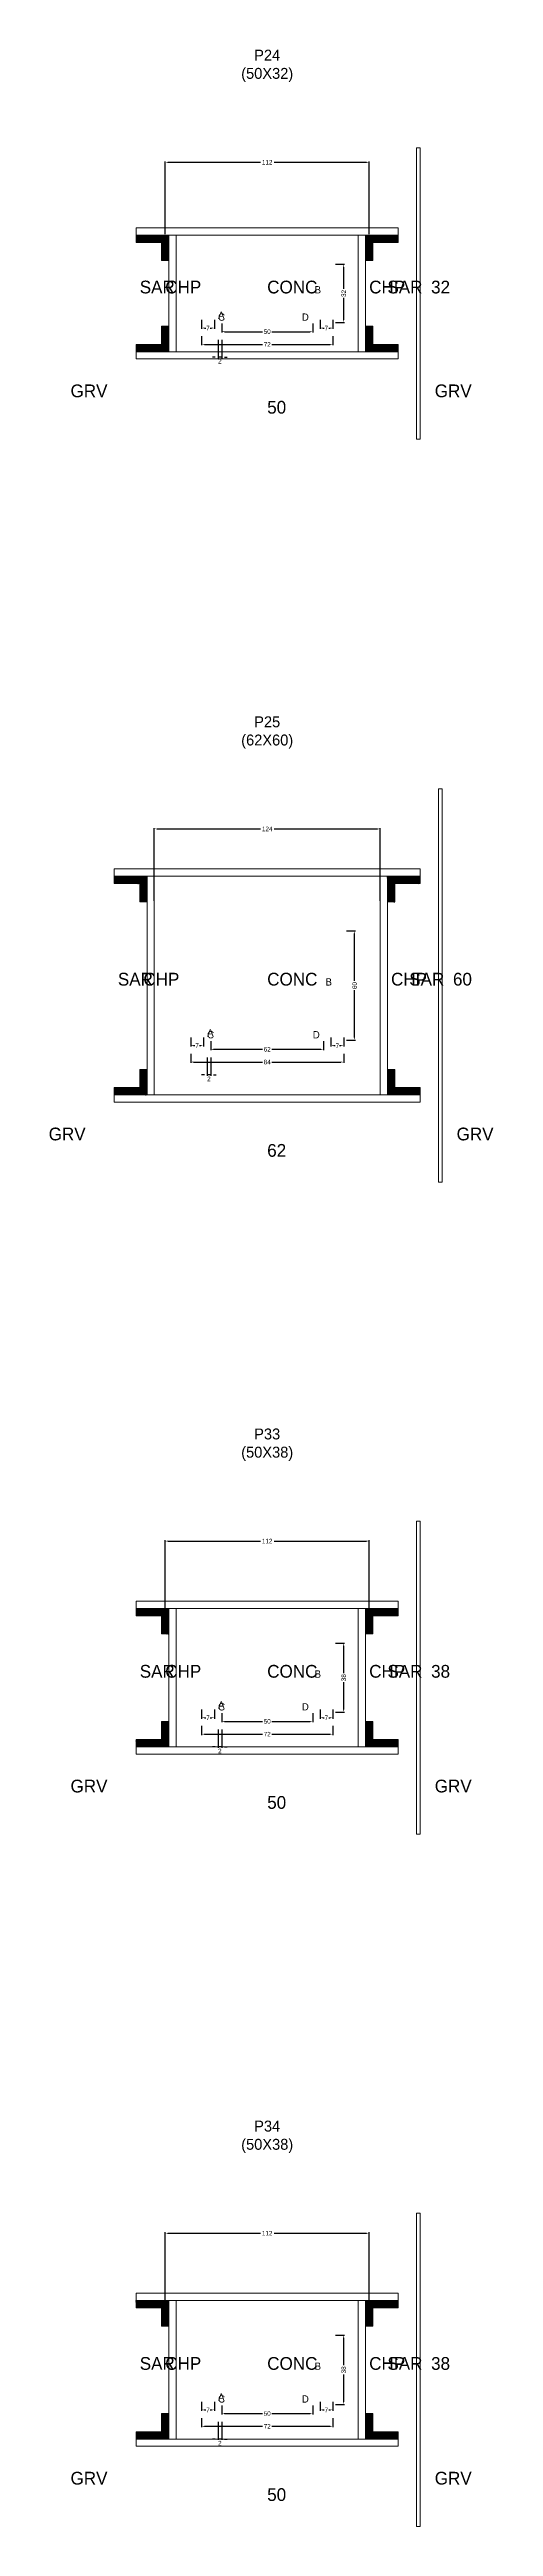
# Model space of a CAD drawing. Header units: centimetres. Extents: x -10500 to 4299, y -12546 to 295.
# Drawn here: x -120 to 124, y -6026 to -4666 of the extents above; entities that cross this region are included whole.
import ezdxf

# ---------------------------------------------------------------- set-up
doc = ezdxf.new("R2010")
doc.units = ezdxf.units.CM
for name, color, linetype in [('COTA', 241, 'Continuous'), ('Hachura', 251, 'Continuous'), ('NOMENCLATURA', 7, 'Continuous'), ('SARRAFO', 251, 'Continuous'), ('Texto Seção', 7, 'Continuous')]:
    doc.layers.add(name, color=color, linetype=linetype)
doc.dimstyles.new('cotax2', dxfattribs={"dimtxt": 2.5, "dimasz": 1.5, "dimexe": 0.5, "dimexo": 0.5, "dimgap": 0.5, "dimtad": 1, "dimcen": 2.5, "dimazin": 3, "dimtfac": 1, "dimtmove": 0, "dimatfit": 3})

msp = doc.modelspace()

# ---------------------------------------------------------------- texts
at = {"layer": 'NOMENCLATURA'}
for s, p in [('B', (26, -4800)), ('A', (-27, -4814)), ('C', (-27, -4815)), ('D', (19, -4815)), ('B', (32, -5180)), ('A', (-33, -5208)), ('C', (-33, -5209)), ('D', (25, -5209)), ('B', (26, -5560)), ('A', (-27, -5577)), ('C', (-27, -5578)), ('D', (19, -5578)), ('B', (26, -5940)), ('A', (-27, -5957)), ('C', (-27, -5958)), ('D', (19, -5958))]:
    msp.add_text(s, height=4, dxfattribs=at).set_placement(p)
at = {"layer": 'NOMENCLATURA', "char_height": 6, "attachment_point": 8}
for s, insert in [('P24\\P(50X32)', (0, -4684)), ('P25\\P(62X60)', (0, -5050)), ('P33\\P(50X38)', (0, -5441)), ('P34\\P(50X38)', (0, -5821))]:
    msp.add_mtext(s, dxfattribs=dict(at, insert=insert))
at = {"layer": 'Texto Seção'}
for s, p in [('SAR', (-70, -4800)), ('CHP', (-56, -4800)), ('CONC', (0, -4800)), ('CHP', (56, -4800)), ('SAR', (66, -4800)), ('32', (90, -4800)), ('GRV', (-108, -4857)), ('GRV', (92, -4857)), ('50', (0, -4866)), ('SAR', (-82, -5180)), ('CHP', (-68, -5180)), ('CONC', (0, -5180)), ('CHP', (68, -5180)), ('SAR', (78, -5180)), ('60', (102, -5180)), ('GRV', (-120, -5265)), ('GRV', (104, -5265)), ('62', (0, -5274)), ('SAR', (-70, -5560)), ('CHP', (-56, -5560)), ('CONC', (0, -5560)), ('CHP', (56, -5560)), ('SAR', (66, -5560)), ('38', (90, -5560)), ('GRV', (-108, -5623)), ('GRV', (92, -5623)), ('50', (0, -5632)), ('SAR', (-70, -5940)), ('CHP', (-56, -5940)), ('CONC', (0, -5940)), ('CHP', (56, -5940)), ('SAR', (66, -5940)), ('38', (90, -5940)), ('GRV', (-108, -6003)), ('GRV', (92, -6003)), ('50', (0, -6012))]:
    msp.add_text(s, height=7, dxfattribs=at).set_placement(p)

# ---------------------------------------------------------------- blocks, each defined once
blk = doc.blocks.new('_CLOSEDFILLED')
at = {"color": 0, "linetype": 'BYBLOCK'}
blk.add_solid([(-1, 0.16), (0, 0), (-1, -0.16)], dxfattribs=at)
blk = doc.blocks.new('*D558')
for p, q in [((-36, -5966.5), (-36, -5971.5)), ((36, -5966.5), (36, -5971.5)), ((-34.5, -5971), (-2.5, -5971)), ((2.5, -5971), (34.5, -5971))]:
    blk.add_line(p, q)
at = {"layer": 'Defpoints'}
for p in [(-36, -5966), (36, -5966), (-36, -5971)]:
    blk.add_point(p, dxfattribs=at)
at = {"layer": 'COTA', "xscale": 1.5, "yscale": 1.5, "rotation": 180}
blk.add_blockref('_CLOSEDFILLED', (-36, -5971), dxfattribs=at)
at = {"layer": 'COTA', "xscale": 1.5, "yscale": 1.5}
blk.add_blockref('_CLOSEDFILLED', (36, -5971), dxfattribs=at)
at = {"layer": 'COTA', "insert": (0, -5971), "char_height": 2.5, "attachment_point": 5}
blk.add_mtext('72', dxfattribs=at)
blk = doc.blocks.new('*D559')
for p, q in [((-25, -5959.5), (-25, -5964.5)), ((-23.5, -5964), (-2.5, -5964)), ((2.5, -5964), (23.5, -5964)), ((25, -5959.5), (25, -5964.5))]:
    blk.add_line(p, q)
at = {"layer": 'Defpoints'}
for p in [(-25, -5959), (-25, -5964), (25, -5959)]:
    blk.add_point(p, dxfattribs=at)
at = {"layer": 'COTA', "xscale": 1.5, "yscale": 1.5, "rotation": 180}
blk.add_blockref('_CLOSEDFILLED', (-25, -5964), dxfattribs=at)
at = {"layer": 'COTA', "xscale": 1.5, "yscale": 1.5}
blk.add_blockref('_CLOSEDFILLED', (25, -5964), dxfattribs=at)
at = {"layer": 'COTA', "insert": (0, -5964), "char_height": 2.5, "attachment_point": 5}
blk.add_mtext('50', dxfattribs=at)
blk = doc.blocks.new('*D560')
for p, q in [((37.5, -5921), (42.5, -5921)), ((42, -5937.5), (42, -5922.5)), ((42, -5957.5), (42, -5942.5)), ((37.5, -5959), (42.5, -5959))]:
    blk.add_line(p, q)
at = {"layer": 'Defpoints'}
for p in [(37, -5921), (37, -5959), (42, -5959)]:
    blk.add_point(p, dxfattribs=at)
at = {"layer": 'COTA', "xscale": 1.5, "yscale": 1.5}
for p, rotation in [((42, -5921), 90), ((42, -5959), 270)]:
    blk.add_blockref('_CLOSEDFILLED', p, dxfattribs=dict(at, rotation=rotation))
at = {"layer": 'COTA', "insert": (42, -5940), "char_height": 2.5, "attachment_point": 5, "rotation": 90}
blk.add_mtext('38', dxfattribs=at)
blk = doc.blocks.new('*D561')
for p, q in [((-36, -5957.5), (-36, -5962.5)), ((-34.5, -5962), (-33.75, -5962)), ((-31.25, -5962), (-30.5, -5962)), ((-29, -5957.5), (-29, -5962.5))]:
    blk.add_line(p, q)
at = {"layer": 'Defpoints'}
for p in [(-36, -5957), (-36, -5962), (-29, -5957)]:
    blk.add_point(p, dxfattribs=at)
at = {"layer": 'COTA', "xscale": 1.5, "yscale": 1.5, "rotation": 180}
blk.add_blockref('_CLOSEDFILLED', (-36, -5962), dxfattribs=at)
at = {"layer": 'COTA', "xscale": 1.5, "yscale": 1.5}
blk.add_blockref('_CLOSEDFILLED', (-29, -5962), dxfattribs=at)
at = {"layer": 'COTA', "insert": (-32.5, -5962), "char_height": 2.5, "attachment_point": 5}
blk.add_mtext('7', dxfattribs=at)
blk = doc.blocks.new('*D562')
for p, q in [((29, -5957.5), (29, -5962.5)), ((30.5, -5962), (31.25, -5962)), ((33.75, -5962), (34.5, -5962)), ((36, -5957.5), (36, -5962.5))]:
    blk.add_line(p, q)
at = {"layer": 'Defpoints'}
for p in [(29, -5957), (29, -5962), (36, -5957)]:
    blk.add_point(p, dxfattribs=at)
at = {"layer": 'COTA', "xscale": 1.5, "yscale": 1.5, "rotation": 180}
blk.add_blockref('_CLOSEDFILLED', (29, -5962), dxfattribs=at)
at = {"layer": 'COTA', "xscale": 1.5, "yscale": 1.5}
blk.add_blockref('_CLOSEDFILLED', (36, -5962), dxfattribs=at)
at = {"layer": 'COTA', "insert": (32.5, -5962), "char_height": 2.5, "attachment_point": 5}
blk.add_mtext('7', dxfattribs=at)
blk = doc.blocks.new('*D563')
for p, q in [((-56, -5904.5), (-56, -5864.5)), ((-54.5, -5865), (-3.75, -5865)), ((3.75, -5865), (54.5, -5865)), ((56, -5904.5), (56, -5864.5))]:
    blk.add_line(p, q)
at = {"layer": 'Defpoints'}
for p in [(-56, -5865), (-56, -5905), (56, -5905)]:
    blk.add_point(p, dxfattribs=at)
at = {"layer": 'COTA', "xscale": 1.5, "yscale": 1.5, "rotation": 180}
blk.add_blockref('_CLOSEDFILLED', (-56, -5865), dxfattribs=at)
at = {"layer": 'COTA', "xscale": 1.5, "yscale": 1.5}
blk.add_blockref('_CLOSEDFILLED', (56, -5865), dxfattribs=at)
at = {"layer": 'COTA', "insert": (0, -5865), "char_height": 2.5, "attachment_point": 5}
blk.add_mtext('112', dxfattribs=at)
blk = doc.blocks.new('*D524')
for p, q in [((-36, -5586.5), (-36, -5591.5)), ((36, -5586.5), (36, -5591.5)), ((-34.5, -5591), (-2.5, -5591)), ((2.5, -5591), (34.5, -5591))]:
    blk.add_line(p, q)
at = {"layer": 'Defpoints'}
for p in [(-36, -5586), (36, -5586), (-36, -5591)]:
    blk.add_point(p, dxfattribs=at)
at = {"layer": 'COTA', "xscale": 1.5, "yscale": 1.5, "rotation": 180}
blk.add_blockref('_CLOSEDFILLED', (-36, -5591), dxfattribs=at)
at = {"layer": 'COTA', "xscale": 1.5, "yscale": 1.5}
blk.add_blockref('_CLOSEDFILLED', (36, -5591), dxfattribs=at)
at = {"layer": 'COTA', "insert": (0, -5591), "char_height": 2.5, "attachment_point": 5}
blk.add_mtext('72', dxfattribs=at)
blk = doc.blocks.new('*D525')
for p, q in [((-25, -5579.5), (-25, -5584.5)), ((-23.5, -5584), (-2.5, -5584)), ((2.5, -5584), (23.5, -5584)), ((25, -5579.5), (25, -5584.5))]:
    blk.add_line(p, q)
at = {"layer": 'Defpoints'}
for p in [(-25, -5579), (-25, -5584), (25, -5579)]:
    blk.add_point(p, dxfattribs=at)
at = {"layer": 'COTA', "xscale": 1.5, "yscale": 1.5, "rotation": 180}
blk.add_blockref('_CLOSEDFILLED', (-25, -5584), dxfattribs=at)
at = {"layer": 'COTA', "xscale": 1.5, "yscale": 1.5}
blk.add_blockref('_CLOSEDFILLED', (25, -5584), dxfattribs=at)
at = {"layer": 'COTA', "insert": (0, -5584), "char_height": 2.5, "attachment_point": 5}
blk.add_mtext('50', dxfattribs=at)
blk = doc.blocks.new('*D526')
for p, q in [((37.5, -5541), (42.5, -5541)), ((42, -5557.5), (42, -5542.5)), ((42, -5577.5), (42, -5562.5)), ((37.5, -5579), (42.5, -5579))]:
    blk.add_line(p, q)
at = {"layer": 'Defpoints'}
for p in [(37, -5541), (37, -5579), (42, -5579)]:
    blk.add_point(p, dxfattribs=at)
at = {"layer": 'COTA', "xscale": 1.5, "yscale": 1.5}
for p, rotation in [((42, -5541), 90), ((42, -5579), 270)]:
    blk.add_blockref('_CLOSEDFILLED', p, dxfattribs=dict(at, rotation=rotation))
at = {"layer": 'COTA', "insert": (42, -5560), "char_height": 2.5, "attachment_point": 5, "rotation": 90}
blk.add_mtext('38', dxfattribs=at)
blk = doc.blocks.new('*D527')
for p, q in [((-36, -5577.5), (-36, -5582.5)), ((-34.5, -5582), (-33.75, -5582)), ((-31.25, -5582), (-30.5, -5582)), ((-29, -5577.5), (-29, -5582.5))]:
    blk.add_line(p, q)
at = {"layer": 'Defpoints'}
for p in [(-36, -5577), (-36, -5582), (-29, -5577)]:
    blk.add_point(p, dxfattribs=at)
at = {"layer": 'COTA', "xscale": 1.5, "yscale": 1.5, "rotation": 180}
blk.add_blockref('_CLOSEDFILLED', (-36, -5582), dxfattribs=at)
at = {"layer": 'COTA', "xscale": 1.5, "yscale": 1.5}
blk.add_blockref('_CLOSEDFILLED', (-29, -5582), dxfattribs=at)
at = {"layer": 'COTA', "insert": (-32.5, -5582), "char_height": 2.5, "attachment_point": 5}
blk.add_mtext('7', dxfattribs=at)
blk = doc.blocks.new('*D528')
for p, q in [((29, -5577.5), (29, -5582.5)), ((30.5, -5582), (31.25, -5582)), ((33.75, -5582), (34.5, -5582)), ((36, -5577.5), (36, -5582.5))]:
    blk.add_line(p, q)
at = {"layer": 'Defpoints'}
for p in [(29, -5577), (29, -5582), (36, -5577)]:
    blk.add_point(p, dxfattribs=at)
at = {"layer": 'COTA', "xscale": 1.5, "yscale": 1.5, "rotation": 180}
blk.add_blockref('_CLOSEDFILLED', (29, -5582), dxfattribs=at)
at = {"layer": 'COTA', "xscale": 1.5, "yscale": 1.5}
blk.add_blockref('_CLOSEDFILLED', (36, -5582), dxfattribs=at)
at = {"layer": 'COTA', "insert": (32.5, -5582), "char_height": 2.5, "attachment_point": 5}
blk.add_mtext('7', dxfattribs=at)
blk = doc.blocks.new('*D529')
for p, q in [((-56, -5524.5), (-56, -5484.5)), ((-54.5, -5485), (-3.75, -5485)), ((3.75, -5485), (54.5, -5485)), ((56, -5524.5), (56, -5484.5))]:
    blk.add_line(p, q)
at = {"layer": 'Defpoints'}
for p in [(-56, -5485), (-56, -5525), (56, -5525)]:
    blk.add_point(p, dxfattribs=at)
at = {"layer": 'COTA', "xscale": 1.5, "yscale": 1.5, "rotation": 180}
blk.add_blockref('_CLOSEDFILLED', (-56, -5485), dxfattribs=at)
at = {"layer": 'COTA', "xscale": 1.5, "yscale": 1.5}
blk.add_blockref('_CLOSEDFILLED', (56, -5485), dxfattribs=at)
at = {"layer": 'COTA', "insert": (0, -5485), "char_height": 2.5, "attachment_point": 5}
blk.add_mtext('112', dxfattribs=at)
blk = doc.blocks.new('*D490')
for p, q in [((-42, -5217.5), (-42, -5222.5)), ((-40.5, -5222), (-2.5, -5222)), ((2.5, -5222), (40.5, -5222)), ((42, -5217.5), (42, -5222.5))]:
    blk.add_line(p, q)
at = {"layer": 'Defpoints'}
for p in [(-42, -5217), (-42, -5222), (42, -5217)]:
    blk.add_point(p, dxfattribs=at)
at = {"layer": 'COTA', "xscale": 1.5, "yscale": 1.5, "rotation": 180}
blk.add_blockref('_CLOSEDFILLED', (-42, -5222), dxfattribs=at)
at = {"layer": 'COTA', "xscale": 1.5, "yscale": 1.5}
blk.add_blockref('_CLOSEDFILLED', (42, -5222), dxfattribs=at)
at = {"layer": 'COTA', "insert": (0, -5222), "char_height": 2.5, "attachment_point": 5}
blk.add_mtext('84', dxfattribs=at)
blk = doc.blocks.new('*D491')
for p, q in [((-31, -5210.5), (-31, -5215.5)), ((-29.5, -5215), (-2.5, -5215)), ((2.5, -5215), (29.5, -5215)), ((31, -5210.5), (31, -5215.5))]:
    blk.add_line(p, q)
at = {"layer": 'Defpoints'}
for p in [(-31, -5210), (-31, -5215), (31, -5210)]:
    blk.add_point(p, dxfattribs=at)
at = {"layer": 'COTA', "xscale": 1.5, "yscale": 1.5, "rotation": 180}
blk.add_blockref('_CLOSEDFILLED', (-31, -5215), dxfattribs=at)
at = {"layer": 'COTA', "xscale": 1.5, "yscale": 1.5}
blk.add_blockref('_CLOSEDFILLED', (31, -5215), dxfattribs=at)
at = {"layer": 'COTA', "insert": (0, -5215), "char_height": 2.5, "attachment_point": 5}
blk.add_mtext('62', dxfattribs=at)
blk = doc.blocks.new('*D492')
for p, q in [((43.5, -5150), (48.5, -5150)), ((48, -5177.5), (48, -5151.5)), ((48, -5208.5), (48, -5182.5)), ((43.5, -5210), (48.5, -5210))]:
    blk.add_line(p, q)
at = {"layer": 'Defpoints'}
for p in [(43, -5150), (43, -5210), (48, -5210)]:
    blk.add_point(p, dxfattribs=at)
at = {"layer": 'COTA', "xscale": 1.5, "yscale": 1.5}
for p, rotation in [((48, -5150), 90), ((48, -5210), 270)]:
    blk.add_blockref('_CLOSEDFILLED', p, dxfattribs=dict(at, rotation=rotation))
at = {"layer": 'COTA', "insert": (48, -5180), "char_height": 2.5, "attachment_point": 5, "rotation": 90}
blk.add_mtext('60', dxfattribs=at)
blk = doc.blocks.new('*D493')
for p, q in [((-42, -5208.5), (-42, -5213.5)), ((-40.5, -5213), (-39.75, -5213)), ((-37.25, -5213), (-36.5, -5213)), ((-35, -5208.5), (-35, -5213.5))]:
    blk.add_line(p, q)
at = {"layer": 'Defpoints'}
for p in [(-42, -5208), (-35, -5208), (-42, -5213)]:
    blk.add_point(p, dxfattribs=at)
at = {"layer": 'COTA', "xscale": 1.5, "yscale": 1.5, "rotation": 180}
blk.add_blockref('_CLOSEDFILLED', (-42, -5213), dxfattribs=at)
at = {"layer": 'COTA', "xscale": 1.5, "yscale": 1.5}
blk.add_blockref('_CLOSEDFILLED', (-35, -5213), dxfattribs=at)
at = {"layer": 'COTA', "insert": (-38.5, -5213), "char_height": 2.5, "attachment_point": 5}
blk.add_mtext('7', dxfattribs=at)
blk = doc.blocks.new('*D494')
for p, q in [((35, -5208.5), (35, -5213.5)), ((36.5, -5213), (37.25, -5213)), ((39.75, -5213), (40.5, -5213)), ((42, -5208.5), (42, -5213.5))]:
    blk.add_line(p, q)
at = {"layer": 'Defpoints'}
for p in [(35, -5208), (42, -5208), (35, -5213)]:
    blk.add_point(p, dxfattribs=at)
at = {"layer": 'COTA', "xscale": 1.5, "yscale": 1.5, "rotation": 180}
blk.add_blockref('_CLOSEDFILLED', (35, -5213), dxfattribs=at)
at = {"layer": 'COTA', "xscale": 1.5, "yscale": 1.5}
blk.add_blockref('_CLOSEDFILLED', (42, -5213), dxfattribs=at)
at = {"layer": 'COTA', "insert": (38.5, -5213), "char_height": 2.5, "attachment_point": 5}
blk.add_mtext('7', dxfattribs=at)
blk = doc.blocks.new('*D495')
for p, q in [((-62, -5133.5), (-62, -5093.5)), ((-60.5, -5094), (-3.75, -5094)), ((3.75, -5094), (60.5, -5094)), ((62, -5133.5), (62, -5093.5))]:
    blk.add_line(p, q)
at = {"layer": 'Defpoints'}
for p in [(-62, -5094), (-62, -5134), (62, -5134)]:
    blk.add_point(p, dxfattribs=at)
at = {"layer": 'COTA', "xscale": 1.5, "yscale": 1.5, "rotation": 180}
blk.add_blockref('_CLOSEDFILLED', (-62, -5094), dxfattribs=at)
at = {"layer": 'COTA', "xscale": 1.5, "yscale": 1.5}
blk.add_blockref('_CLOSEDFILLED', (62, -5094), dxfattribs=at)
at = {"layer": 'COTA', "insert": (0, -5094), "char_height": 2.5, "attachment_point": 5}
blk.add_mtext('124', dxfattribs=at)
blk = doc.blocks.new('*D456')
for p, q in [((-36, -4823.5), (-36, -4828.5)), ((36, -4823.5), (36, -4828.5)), ((-34.5, -4828), (-2.5, -4828)), ((2.5, -4828), (34.5, -4828))]:
    blk.add_line(p, q)
at = {"layer": 'Defpoints'}
for p in [(-36, -4823), (36, -4823), (-36, -4828)]:
    blk.add_point(p, dxfattribs=at)
at = {"layer": 'COTA', "xscale": 1.5, "yscale": 1.5, "rotation": 180}
blk.add_blockref('_CLOSEDFILLED', (-36, -4828), dxfattribs=at)
at = {"layer": 'COTA', "xscale": 1.5, "yscale": 1.5}
blk.add_blockref('_CLOSEDFILLED', (36, -4828), dxfattribs=at)
at = {"layer": 'COTA', "insert": (0, -4828), "char_height": 2.5, "attachment_point": 5}
blk.add_mtext('72', dxfattribs=at)
blk = doc.blocks.new('*D457')
for p, q in [((-25, -4816.5), (-25, -4821.5)), ((-23.5, -4821), (-2.5, -4821)), ((2.5, -4821), (23.5, -4821)), ((25, -4816.5), (25, -4821.5))]:
    blk.add_line(p, q)
at = {"layer": 'Defpoints'}
for p in [(-25, -4816), (-25, -4821), (25, -4816)]:
    blk.add_point(p, dxfattribs=at)
at = {"layer": 'COTA', "xscale": 1.5, "yscale": 1.5, "rotation": 180}
blk.add_blockref('_CLOSEDFILLED', (-25, -4821), dxfattribs=at)
at = {"layer": 'COTA', "xscale": 1.5, "yscale": 1.5}
blk.add_blockref('_CLOSEDFILLED', (25, -4821), dxfattribs=at)
at = {"layer": 'COTA', "insert": (0, -4821), "char_height": 2.5, "attachment_point": 5}
blk.add_mtext('50', dxfattribs=at)
blk = doc.blocks.new('*D458')
for p, q in [((37.5, -4784), (42.5, -4784)), ((42, -4797.5), (42, -4785.5)), ((42, -4814.5), (42, -4802.5)), ((37.5, -4816), (42.5, -4816))]:
    blk.add_line(p, q)
at = {"layer": 'Defpoints'}
for p in [(37, -4784), (37, -4816), (42, -4816)]:
    blk.add_point(p, dxfattribs=at)
at = {"layer": 'COTA', "xscale": 1.5, "yscale": 1.5}
for p, rotation in [((42, -4784), 90), ((42, -4816), 270)]:
    blk.add_blockref('_CLOSEDFILLED', p, dxfattribs=dict(at, rotation=rotation))
at = {"layer": 'COTA', "insert": (42, -4800), "char_height": 2.5, "attachment_point": 5, "rotation": 90}
blk.add_mtext('32', dxfattribs=at)
blk = doc.blocks.new('*D459')
for p, q in [((-36, -4814.5), (-36, -4819.5)), ((-34.5, -4819), (-33.75, -4819)), ((-31.25, -4819), (-30.5, -4819)), ((-29, -4814.5), (-29, -4819.5))]:
    blk.add_line(p, q)
at = {"layer": 'Defpoints'}
for p in [(-36, -4814), (-29, -4814), (-36, -4819)]:
    blk.add_point(p, dxfattribs=at)
at = {"layer": 'COTA', "xscale": 1.5, "yscale": 1.5, "rotation": 180}
blk.add_blockref('_CLOSEDFILLED', (-36, -4819), dxfattribs=at)
at = {"layer": 'COTA', "xscale": 1.5, "yscale": 1.5}
blk.add_blockref('_CLOSEDFILLED', (-29, -4819), dxfattribs=at)
at = {"layer": 'COTA', "insert": (-32.5, -4819), "char_height": 2.5, "attachment_point": 5}
blk.add_mtext('7', dxfattribs=at)
blk = doc.blocks.new('*D460')
for p, q in [((29, -4814.5), (29, -4819.5)), ((30.5, -4819), (31.25, -4819)), ((33.75, -4819), (34.5, -4819)), ((36, -4814.5), (36, -4819.5))]:
    blk.add_line(p, q)
at = {"layer": 'Defpoints'}
for p in [(29, -4814), (36, -4814), (29, -4819)]:
    blk.add_point(p, dxfattribs=at)
at = {"layer": 'COTA', "xscale": 1.5, "yscale": 1.5, "rotation": 180}
blk.add_blockref('_CLOSEDFILLED', (29, -4819), dxfattribs=at)
at = {"layer": 'COTA', "xscale": 1.5, "yscale": 1.5}
blk.add_blockref('_CLOSEDFILLED', (36, -4819), dxfattribs=at)
at = {"layer": 'COTA', "insert": (32.5, -4819), "char_height": 2.5, "attachment_point": 5}
blk.add_mtext('7', dxfattribs=at)
blk = doc.blocks.new('*D461')
for p, q in [((-56, -4767.5), (-56, -4727.5)), ((-54.5, -4728), (-3.75, -4728)), ((3.75, -4728), (54.5, -4728)), ((56, -4767.5), (56, -4727.5))]:
    blk.add_line(p, q)
at = {"layer": 'Defpoints'}
for p in [(-56, -4728), (-56, -4768), (56, -4768)]:
    blk.add_point(p, dxfattribs=at)
at = {"layer": 'COTA', "xscale": 1.5, "yscale": 1.5, "rotation": 180}
blk.add_blockref('_CLOSEDFILLED', (-56, -4728), dxfattribs=at)
at = {"layer": 'COTA', "xscale": 1.5, "yscale": 1.5}
blk.add_blockref('_CLOSEDFILLED', (56, -4728), dxfattribs=at)
at = {"layer": 'COTA', "insert": (0, -4728), "char_height": 2.5, "attachment_point": 5}
blk.add_mtext('112', dxfattribs=at)

# ---------------------------------------------------------------- dimensions: what is measured, and where the dimension line sits
at = {"layer": 'COTA'}
for base, p1, p2, picture, middle in [((-56, -4728), (-56, -4768), (56, -4768), '*D461', (0, -4728)), ((-36, -4819), (-36, -4814), (-29, -4814), '*D459', (-32.5, -4819)), ((29, -4819), (29, -4814), (36, -4814), '*D460', (32.5, -4819)), ((-36, -4828), (-36, -4823), (36, -4823), '*D456', (0, -4828)), ((-25, -4821), (-25, -4816), (25, -4816), '*D457', (0, -4821)), ((-62, -5094), (-62, -5134), (62, -5134), '*D495', (0, -5094)), ((-42, -5213), (-42, -5208), (-35, -5208), '*D493', (-38.5, -5213)), ((35, -5213), (35, -5208), (42, -5208), '*D494', (38.5, -5213)), ((-42, -5222), (-42, -5217), (42, -5217), '*D490', (0, -5222)), ((-31, -5215), (-31, -5210), (31, -5210), '*D491', (0, -5215)), ((-56, -5485), (-56, -5525), (56, -5525), '*D529', (0, -5485)), ((-36, -5582), (-36, -5577), (-29, -5577), '*D527', (-32.5, -5582)), ((-36, -5591), (-36, -5586), (36, -5586), '*D524', (0, -5591)), ((-25, -5584), (-25, -5579), (25, -5579), '*D525', (0, -5584)), ((29, -5582), (29, -5577), (36, -5577), '*D528', (32.5, -5582)), ((-56, -5865), (-56, -5905), (56, -5905), '*D563', (0, -5865)), ((-36, -5962), (-36, -5957), (-29, -5957), '*D561', (-32.5, -5962)), ((-36, -5971), (-36, -5966), (36, -5966), '*D558', (0, -5971)), ((-25, -5964), (-25, -5959), (25, -5959), '*D559', (0, -5964)), ((29, -5962), (29, -5957), (36, -5957), '*D562', (32.5, -5962))]:
    dim = msp.add_linear_dim(base=base, p1=p1, p2=p2, dimstyle='cotax2', dxfattribs=at)
    dim.commit()
    dim.dimension.update_dxf_attribs({"geometry": picture, "text_midpoint": middle})
for base, p1, p2, picture, middle in [((42, -4816), (37, -4816), (37, -4784), '*D458', (42, -4800)), ((48, -5210), (43, -5210), (43, -5150), '*D492', (48, -5180)), ((42, -5579), (37, -5579), (37, -5541), '*D526', (42, -5560)), ((42, -5959), (37, -5959), (37, -5921), '*D560', (42, -5940))]:
    dim = msp.add_linear_dim(base=base, p1=p1, p2=p2, angle=90, dimstyle='cotax2', dxfattribs=at)
    dim.commit()
    dim.dimension.update_dxf_attribs({"geometry": picture, "text_midpoint": middle})
for base, p1, p2 in [((-25, -4835), (-25, -4825), (-27, -4825)), ((-31, -5229), (-31, -5219), (-33, -5219)), ((-25, -5598), (-25, -5588), (-27, -5588)), ((-25, -5978), (-25, -5968), (-27, -5968))]:
    msp.add_linear_dim(base=base, p1=p1, p2=p2, dimstyle='cotax2', dxfattribs=at).render()

# ---------------------------------------------------------------- hatches: boundary and pattern name
at = {"layer": 'SARRAFO'}
h = msp.add_hatch(dxfattribs=at)
h.set_pattern_fill('SOLID', scale=2)
h.paths.add_polyline_path([(-72, -4772), (-58, -4772), (-58, -4768), (-72, -4768)])
h = msp.add_hatch(dxfattribs=at)
h.set_pattern_fill('SOLID', scale=2)
h.paths.add_polyline_path([(-58, -4782), (-54, -4782), (-54, -4768), (-58, -4768)])
h = msp.add_hatch(dxfattribs=at)
h.set_pattern_fill('SOLID', scale=2)
h.paths.add_polyline_path([(54, -4782), (58, -4782), (58, -4768), (54, -4768)])
h = msp.add_hatch(dxfattribs=at)
h.set_pattern_fill('SOLID', scale=2)
h.paths.add_polyline_path([(58, -4772), (72, -4772), (72, -4768), (58, -4768)])
h = msp.add_hatch(dxfattribs=at)
h.set_pattern_fill('SOLID', scale=2)
h.paths.add_polyline_path([(-58, -4832), (-54, -4832), (-54, -4818), (-58, -4818)])
h = msp.add_hatch(dxfattribs=at)
h.set_pattern_fill('SOLID', scale=2)
h.paths.add_polyline_path([(54, -4832), (58, -4832), (58, -4818), (54, -4818)])
h = msp.add_hatch(dxfattribs=at)
h.set_pattern_fill('SOLID', scale=2)
h.paths.add_polyline_path([(-72, -4832), (-58, -4832), (-58, -4828), (-72, -4828)])
h = msp.add_hatch(dxfattribs=at)
h.set_pattern_fill('SOLID', scale=2)
h.paths.add_polyline_path([(58, -4832), (72, -4832), (72, -4828), (58, -4828)])
h = msp.add_hatch(dxfattribs=at)
h.set_pattern_fill('SOLID', scale=2)
h.paths.add_polyline_path([(-84, -5124), (-70, -5124), (-70, -5120), (-84, -5120)])
h = msp.add_hatch(dxfattribs=at)
h.set_pattern_fill('SOLID', scale=2)
h.paths.add_polyline_path([(-70, -5134), (-66, -5134), (-66, -5120), (-70, -5120)])
h = msp.add_hatch(dxfattribs=at)
h.set_pattern_fill('SOLID', scale=2)
h.paths.add_polyline_path([(66, -5134), (70, -5134), (70, -5120), (66, -5120)])
h = msp.add_hatch(dxfattribs=at)
h.set_pattern_fill('SOLID', scale=2)
h.paths.add_polyline_path([(70, -5124), (84, -5124), (84, -5120), (70, -5120)])
h = msp.add_hatch(dxfattribs=at)
h.set_pattern_fill('SOLID', scale=2)
h.paths.add_polyline_path([(-70, -5240), (-66, -5240), (-66, -5226), (-70, -5226)])
h = msp.add_hatch(dxfattribs=at)
h.set_pattern_fill('SOLID', scale=2)
h.paths.add_polyline_path([(66, -5240), (70, -5240), (70, -5226), (66, -5226)])
h = msp.add_hatch(dxfattribs=at)
h.set_pattern_fill('SOLID', scale=2)
h.paths.add_polyline_path([(-84, -5240), (-70, -5240), (-70, -5236), (-84, -5236)])
h = msp.add_hatch(dxfattribs=at)
h.set_pattern_fill('SOLID', scale=2)
h.paths.add_polyline_path([(70, -5240), (84, -5240), (84, -5236), (70, -5236)])
h = msp.add_hatch(dxfattribs=at)
h.set_pattern_fill('SOLID', scale=2)
h.paths.add_polyline_path([(-72, -5526), (-58, -5526), (-58, -5522), (-72, -5522)])
h = msp.add_hatch(dxfattribs=at)
h.set_pattern_fill('SOLID', scale=2)
h.paths.add_polyline_path([(-58, -5536), (-54, -5536), (-54, -5522), (-58, -5522)])
h = msp.add_hatch(dxfattribs=at)
h.set_pattern_fill('SOLID', scale=2)
h.paths.add_polyline_path([(54, -5536), (58, -5536), (58, -5522), (54, -5522)])
h = msp.add_hatch(dxfattribs=at)
h.set_pattern_fill('SOLID', scale=2)
h.paths.add_polyline_path([(58, -5526), (72, -5526), (72, -5522), (58, -5522)])
h = msp.add_hatch(dxfattribs=at)
h.set_pattern_fill('SOLID', scale=2)
h.paths.add_polyline_path([(-58, -5598), (-54, -5598), (-54, -5584), (-58, -5584)])
h = msp.add_hatch(dxfattribs=at)
h.set_pattern_fill('SOLID', scale=2)
h.paths.add_polyline_path([(54, -5598), (58, -5598), (58, -5584), (54, -5584)])
h = msp.add_hatch(dxfattribs=at)
h.set_pattern_fill('SOLID', scale=2)
h.paths.add_polyline_path([(-72, -5598), (-58, -5598), (-58, -5594), (-72, -5594)])
h = msp.add_hatch(dxfattribs=at)
h.set_pattern_fill('SOLID', scale=2)
h.paths.add_polyline_path([(58, -5598), (72, -5598), (72, -5594), (58, -5594)])
h = msp.add_hatch(dxfattribs=at)
h.set_pattern_fill('SOLID', scale=2)
h.paths.add_polyline_path([(-72, -5906), (-58, -5906), (-58, -5902), (-72, -5902)])
h = msp.add_hatch(dxfattribs=at)
h.set_pattern_fill('SOLID', scale=2)
h.paths.add_polyline_path([(-58, -5916), (-54, -5916), (-54, -5902), (-58, -5902)])
h = msp.add_hatch(dxfattribs=at)
h.set_pattern_fill('SOLID', scale=2)
h.paths.add_polyline_path([(54, -5916), (58, -5916), (58, -5902), (54, -5902)])
h = msp.add_hatch(dxfattribs=at)
h.set_pattern_fill('SOLID', scale=2)
h.paths.add_polyline_path([(58, -5906), (72, -5906), (72, -5902), (58, -5902)])
h = msp.add_hatch(dxfattribs=at)
h.set_pattern_fill('SOLID', scale=2)
h.paths.add_polyline_path([(-58, -5978), (-54, -5978), (-54, -5964), (-58, -5964)])
h = msp.add_hatch(dxfattribs=at)
h.set_pattern_fill('SOLID', scale=2)
h.paths.add_polyline_path([(54, -5978), (58, -5978), (58, -5964), (54, -5964)])
h = msp.add_hatch(dxfattribs=at)
h.set_pattern_fill('SOLID', scale=2)
h.paths.add_polyline_path([(-72, -5978), (-58, -5978), (-58, -5974), (-72, -5974)])
h = msp.add_hatch(dxfattribs=at)
h.set_pattern_fill('SOLID', scale=2)
h.paths.add_polyline_path([(58, -5978), (72, -5978), (72, -5974), (58, -5974)])

# ---------------------------------------------------------------- linework, layer by layer
at = {"layer": 'Hachura', "lineweight": 13}
for points in [[(82, -4880), (84, -4880), (84, -4720), (82, -4720)], [(94, -5288), (96, -5288), (96, -5072), (94, -5072)], [(82, -5646), (84, -5646), (84, -5474), (82, -5474)], [(82, -6026), (84, -6026), (84, -5854), (82, -5854)]]:
    msp.add_lwpolyline(points, close=True, dxfattribs=at)
at = {"layer": 'Hachura', "lineweight": 18}
for points in [[(-72, -4768), (72, -4768), (72, -4764), (-72, -4764)], [(-54, -4832), (-50, -4832), (-50, -4768), (-54, -4768)], [(50, -4832), (54, -4832), (54, -4768), (50, -4768)], [(-72, -4836), (72, -4836), (72, -4832), (-72, -4832)], [(-84, -5120), (84, -5120), (84, -5116), (-84, -5116)], [(-66, -5240), (-62, -5240), (-62, -5120), (-66, -5120)], [(62, -5240), (66, -5240), (66, -5120), (62, -5120)], [(-84, -5244), (84, -5244), (84, -5240), (-84, -5240)], [(-72, -5522), (72, -5522), (72, -5518), (-72, -5518)], [(-54, -5598), (-50, -5598), (-50, -5522), (-54, -5522)], [(50, -5598), (54, -5598), (54, -5522), (50, -5522)], [(-72, -5602), (72, -5602), (72, -5598), (-72, -5598)], [(-72, -5902), (72, -5902), (72, -5898), (-72, -5898)], [(-54, -5978), (-50, -5978), (-50, -5902), (-54, -5902)], [(50, -5978), (54, -5978), (54, -5902), (50, -5902)], [(-72, -5982), (72, -5982), (72, -5978), (-72, -5978)]]:
    msp.add_lwpolyline(points, close=True, dxfattribs=at)
at = {"layer": 'SARRAFO', "lineweight": 13}
for points in [[(-72, -4772), (-58, -4772), (-58, -4768), (-72, -4768)], [(-58, -4782), (-54, -4782), (-54, -4768), (-58, -4768)], [(54, -4782), (58, -4782), (58, -4768), (54, -4768)], [(58, -4772), (72, -4772), (72, -4768), (58, -4768)], [(-58, -4832), (-54, -4832), (-54, -4818), (-58, -4818)], [(54, -4832), (58, -4832), (58, -4818), (54, -4818)], [(-72, -4832), (-58, -4832), (-58, -4828), (-72, -4828)], [(58, -4832), (72, -4832), (72, -4828), (58, -4828)], [(-84, -5124), (-70, -5124), (-70, -5120), (-84, -5120)], [(-70, -5134), (-66, -5134), (-66, -5120), (-70, -5120)], [(66, -5134), (70, -5134), (70, -5120), (66, -5120)], [(70, -5124), (84, -5124), (84, -5120), (70, -5120)], [(-70, -5240), (-66, -5240), (-66, -5226), (-70, -5226)], [(66, -5240), (70, -5240), (70, -5226), (66, -5226)], [(-84, -5240), (-70, -5240), (-70, -5236), (-84, -5236)], [(70, -5240), (84, -5240), (84, -5236), (70, -5236)], [(-72, -5526), (-58, -5526), (-58, -5522), (-72, -5522)], [(-58, -5536), (-54, -5536), (-54, -5522), (-58, -5522)], [(54, -5536), (58, -5536), (58, -5522), (54, -5522)], [(58, -5526), (72, -5526), (72, -5522), (58, -5522)], [(-58, -5598), (-54, -5598), (-54, -5584), (-58, -5584)], [(54, -5598), (58, -5598), (58, -5584), (54, -5584)], [(-72, -5598), (-58, -5598), (-58, -5594), (-72, -5594)], [(58, -5598), (72, -5598), (72, -5594), (58, -5594)], [(-72, -5906), (-58, -5906), (-58, -5902), (-72, -5902)], [(-58, -5916), (-54, -5916), (-54, -5902), (-58, -5902)], [(54, -5916), (58, -5916), (58, -5902), (54, -5902)], [(58, -5906), (72, -5906), (72, -5902), (58, -5902)], [(-58, -5978), (-54, -5978), (-54, -5964), (-58, -5964)], [(54, -5978), (58, -5978), (58, -5964), (54, -5964)], [(-72, -5978), (-58, -5978), (-58, -5974), (-72, -5974)], [(58, -5978), (72, -5978), (72, -5974), (58, -5974)]]:
    msp.add_lwpolyline(points, close=True, dxfattribs=at)

msp.set_redraw_order([(e.dxf.handle, doc.entitydb.next_handle()) for e in msp.query("TEXT MTEXT ATTDEF DIMENSION ARC_DIMENSION")])  # texts and dimensions are drawn at this point

doc.saveas('drawing.dxf')
